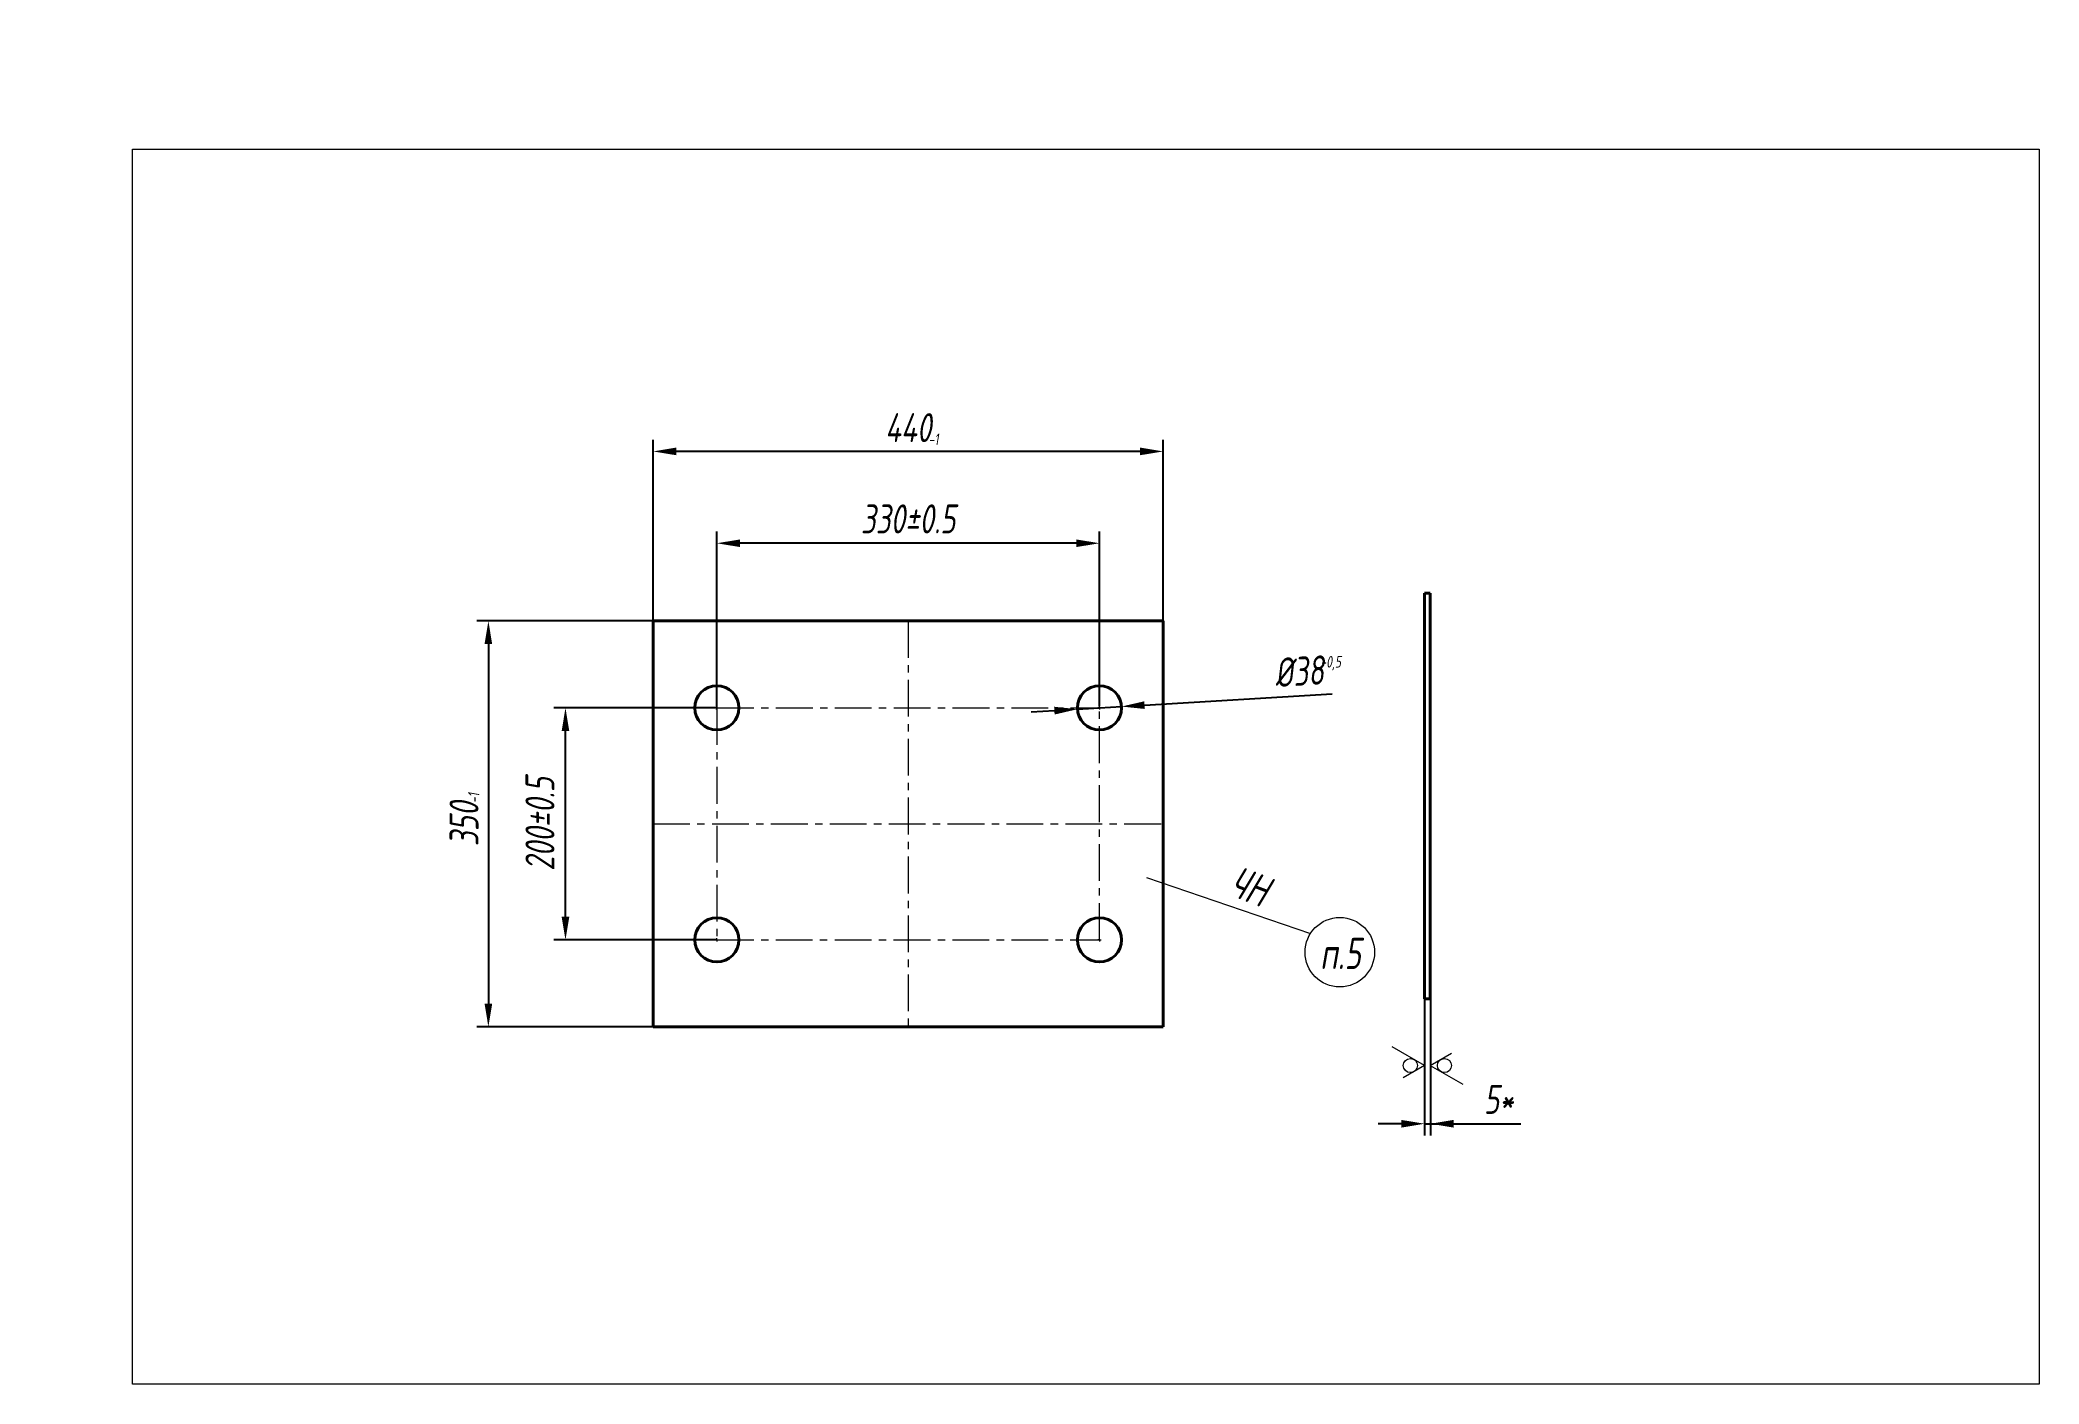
# Model space of a CAD drawing. Header units: millimetres. Extents: x 2336 to 4117, y 14795 to 41339.
# Drawn here: x 2392 to 4117, y 20208 to 21367 of the extents above; entities that cross this region are included whole.
import ezdxf

# ---------------------------------------------------------------- set-up
doc = ezdxf.new("R2010")
doc.units = ezdxf.units.MM
doc.linetypes.add('CENTER', pattern=[50.8, 31.75, -6.35, 6.35, -6.35])
doc.layers.add('РАЗМЕРЫ', color=7, linetype='Continuous', lineweight=18)
doc.styles.get("Standard").update_dxf_attribs({"font": 'simplex.shx', "width": 0.7, "oblique": 10})
doc.dimstyles.new('Stand2', dxfattribs={"dimtxt": 10, "dimasz": 8, "dimexe": 4, "dimexo": 0, "dimgap": 4, "dimtad": 1, "dimdec": 0, "dimzin": 0, "dimdsep": 46, "dimtxsty": 'Standard', "dimcen": 0, "dimadec": 0, "dimazin": 0, "dimtfac": 1, "dimtdec": 0, "dimtmove": 0, "dimatfit": 3, "dimfxl": 0.18, "dimtolj": 1, "dimtzin": 0, "dimarcsym": 0})
doc.dimstyles.new('Stand5', dxfattribs={"dimtxt": 25, "dimasz": 20, "dimexe": 10, "dimexo": 0, "dimgap": 8, "dimtad": 1, "dimdec": 0, "dimzin": 0, "dimdsep": 46, "dimtxsty": 'Standard', "dimcen": 0, "dimadec": 0, "dimazin": 0, "dimtfac": 1, "dimtdec": 0, "dimtmove": 0, "dimatfit": 3, "dimfxl": 0.18, "dimtolj": 1, "dimtzin": 0, "dimarcsym": 0})

msp = doc.modelspace()

# ---------------------------------------------------------------- blocks, each defined once
blk = doc.blocks.new('SW_CENTERMARKSYMBOL_0')
at = {"color": 0, "linetype": 'Continuous', "lineweight": 0}
for p, q in [((-0.4, 0), (-1.4, 0)), ((0, 0), (-0.2, 0)), ((0, 0.4), (0, 1.4)), ((0, 0), (0, 0.2)), ((0, 0), (0, -0.2)), ((0, 0), (0.2, 0)), ((0.4, 0), (1.4, 0)), ((0, -0.4), (0, -1.4))]:
    blk.add_line(p, q, dxfattribs=at)
blk = doc.blocks.new('SW_CENTERMARKSYMBOL_1')
at = {"color": 0, "linetype": 'Continuous', "lineweight": 0}
for p, q in [((-0.4, 0), (-1.4, 0)), ((0, 0), (-0.2, 0)), ((0, 0.4), (0, 1.4)), ((0, 0), (0, 0.2)), ((0, 0), (0, -0.2)), ((0, 0), (0.2, 0)), ((0.4, 0), (1.4, 0)), ((0, -0.4), (0, -1.4))]:
    blk.add_line(p, q, dxfattribs=at)
blk = doc.blocks.new('SW_CENTERMARKSYMBOL_2')
at = {"color": 0, "linetype": 'Continuous', "lineweight": 0}
for p, q in [((-0.4, 0), (-1.4, 0)), ((0, 0), (-0.2, 0)), ((0, 0.4), (0, 1.4)), ((0, 0), (0, 0.2)), ((0, 0), (0, -0.2)), ((0, 0), (0.2, 0)), ((0.4, 0), (1.4, 0)), ((0, -0.4), (0, -1.4))]:
    blk.add_line(p, q, dxfattribs=at)
blk = doc.blocks.new('SW_CENTERMARKSYMBOL_3')
at = {"color": 0, "linetype": 'Continuous', "lineweight": 0}
for p, q in [((-0.4, 0), (-1.4, 0)), ((0, 0), (-0.2, 0)), ((0, 0.4), (0, 1.4)), ((0, 0), (0, 0.2)), ((0, 0), (0, -0.2)), ((0, 0), (0.2, 0)), ((0.4, 0), (1.4, 0)), ((0, -0.4), (0, -1.4))]:
    blk.add_line(p, q, dxfattribs=at)
blk = doc.blocks.new('*D5426')
at = {"layer": 'DEFPOINTS', "color": 0, "lineweight": 18}
for p in [(2921.1, 21011.9), (2921.1, 20865.7), (3361.1, 20865.7)]:
    blk.add_point(p, dxfattribs=at)
at = {"layer": 'РАЗМЕРЫ', "color": 0, "linetype": 'Continuous', "lineweight": -2}
for p, q in [((2921.1, 20865.7), (2921.1, 21021.9)), ((3361.1, 20865.7), (3361.1, 21021.9)), ((3341.1, 21011.9), (2941.1, 21011.9))]:
    blk.add_line(p, q, dxfattribs=at)
at = {"layer": 'РАЗМЕРЫ', "color": 0, "lineweight": 18}
for points in [[(2941.1, 21015.2), (2941.1, 21008.6), (2921.1, 21011.9)], [(3341.1, 21008.6), (3341.1, 21015.2), (3361.1, 21011.9)]]:
    blk.add_solid(points, dxfattribs=at)
at = {"layer": 'РАЗМЕРЫ', "color": 0, "lineweight": 18, "insert": (3141.1, 21032.4), "char_height": 25, "attachment_point": 5}
blk.add_mtext('\\A1;440', dxfattribs=at)
blk = doc.blocks.new('*D5427')
at = {"layer": 'DEFPOINTS', "color": 0, "lineweight": 18}
for p in [(2976.1, 20932.7), (2976.1, 20789.3), (3306.1, 20792.1)]:
    blk.add_point(p, dxfattribs=at)
at = {"layer": 'РАЗМЕРЫ', "color": 0, "linetype": 'Continuous', "lineweight": -2}
for p, q in [((2976.1, 20789.3), (2976.1, 20942.7)), ((3306.1, 20792.1), (3306.1, 20942.7)), ((3286.1, 20932.7), (2996.1, 20932.7))]:
    blk.add_line(p, q, dxfattribs=at)
at = {"layer": 'РАЗМЕРЫ', "color": 0, "lineweight": 18}
for points in [[(2996.1, 20936), (2996.1, 20929.4), (2976.1, 20932.7)], [(3286.1, 20929.4), (3286.1, 20936), (3306.1, 20932.7)]]:
    blk.add_solid(points, dxfattribs=at)
at = {"layer": 'РАЗМЕРЫ', "color": 0, "lineweight": 18, "insert": (3141.1, 20953.7), "char_height": 25, "attachment_point": 5}
blk.add_mtext('\\A1;330%%p0.5', dxfattribs=at)
blk = doc.blocks.new('*D5428')
at = {"layer": 'DEFPOINTS', "color": 0, "lineweight": 18}
for p in [(2921.1, 20865.7), (2779, 20515.7), (2921.1, 20515.7)]:
    blk.add_point(p, dxfattribs=at)
at = {"layer": 'РАЗМЕРЫ', "color": 0, "linetype": 'Continuous', "lineweight": -2}
for p, q in [((2921.1, 20865.7), (2769, 20865.7)), ((2779, 20845.7), (2779, 20535.7)), ((2921.1, 20515.7), (2769, 20515.7))]:
    blk.add_line(p, q, dxfattribs=at)
at = {"layer": 'РАЗМЕРЫ', "color": 0, "lineweight": 18}
for points in [[(2782.3, 20845.7), (2775.7, 20845.7), (2779, 20865.7)], [(2775.7, 20535.7), (2782.3, 20535.7), (2779, 20515.7)]]:
    blk.add_solid(points, dxfattribs=at)
at = {"layer": 'РАЗМЕРЫ', "color": 0, "lineweight": 18, "insert": (2758, 20690.7), "char_height": 25, "attachment_point": 5, "rotation": 90}
blk.add_mtext('\\A1;350', dxfattribs=at)
blk = doc.blocks.new('*D5429')
at = {"layer": 'DEFPOINTS', "color": 0, "lineweight": 18}
for p in [(2845.5, 20790.7), (2974.7, 20790.7), (2976.1, 20590.6)]:
    blk.add_point(p, dxfattribs=at)
at = {"layer": 'РАЗМЕРЫ', "color": 0, "linetype": 'Continuous', "lineweight": -2}
for p, q in [((2974.7, 20790.7), (2835.5, 20790.7)), ((2845.5, 20610.6), (2845.5, 20770.7)), ((2976.1, 20590.6), (2835.5, 20590.6))]:
    blk.add_line(p, q, dxfattribs=at)
at = {"layer": 'РАЗМЕРЫ', "color": 0, "lineweight": 18}
for points in [[(2848.8, 20770.7), (2842.2, 20770.7), (2845.5, 20790.7)], [(2842.2, 20610.6), (2848.8, 20610.6), (2845.5, 20590.6)]]:
    blk.add_solid(points, dxfattribs=at)
at = {"layer": 'РАЗМЕРЫ', "color": 0, "lineweight": 18, "insert": (2823.5, 20690.7), "char_height": 25, "attachment_point": 5, "rotation": 90}
blk.add_mtext('\\A1;200%%p0.5', dxfattribs=at)
blk = doc.blocks.new('*D5430')
at = {"layer": 'РАЗМЕРЫ', "color": 0, "linetype": 'Continuous', "lineweight": -2}
for p, q in [((3345, 20793.1), (3506.9, 20802.9)), ((3267.2, 20788.3), (3247.2, 20787.1)), ((3287.1, 20789.6), (3325.1, 20791.9))]:
    blk.add_line(p, q, dxfattribs=at)
at = {"layer": 'РАЗМЕРЫ', "color": 0, "lineweight": 18}
for points in [[(3344.8, 20796.4), (3345.2, 20789.8), (3325.1, 20791.9)], [(3267.4, 20785), (3267, 20791.7), (3287.1, 20789.6)]]:
    blk.add_solid(points, dxfattribs=at)
at = {"layer": 'РАЗМЕРЫ', "color": 0, "lineweight": 18, "insert": (3478.4, 20822.3), "char_height": 25, "attachment_point": 5, "rotation": 3.4845}
blk.add_mtext('\\A1;%%c38', dxfattribs=at)
blk = doc.blocks.new('*D5431')
at = {"layer": 'DEFPOINTS', "color": 0, "lineweight": 18}
for p in [(3287.4, 20925.5), (3677.4, 20925.5), (3677.4, 20556.9)]:
    blk.add_point(p, dxfattribs=at)
at = {"layer": 'РАЗМЕРЫ', "color": 0, "lineweight": 18, "insert": (3514, 20579), "char_height": 27, "attachment_point": 5}
blk.add_mtext('\\A1;п.5', dxfattribs=at)
blk = doc.blocks.new('_NONE')
blk = doc.blocks.new('*D5432')
at = {"layer": 'DEFPOINTS', "color": 0, "lineweight": 18}
for p in [(3341, 21056), (3705.4, 20917), (3570.3, 20562.6)]:
    blk.add_point(p, dxfattribs=at)
at = {"layer": 'РАЗМЕРЫ', "color": 0, "lineweight": 18, "insert": (3435.9, 20636.8), "char_height": 27, "attachment_point": 5, "rotation": 339.135}
blk.add_mtext('\\A1;ЧН', dxfattribs=at)
blk = doc.blocks.new('*D5433')
at = {"layer": 'DEFPOINTS', "color": 0, "lineweight": 18}
for p in [(3058.3, 21366.7), (3448.3, 21366.7), (3448.3, 21013.3)]:
    blk.add_point(p, dxfattribs=at)
at = {"layer": 'РАЗМЕРЫ', "color": 0, "lineweight": 18, "insert": (3163, 21022.3), "char_height": 10, "attachment_point": 5}
blk.add_mtext('\\A1;-1', dxfattribs=at)
blk = doc.blocks.new('*D5434')
at = {"layer": 'DEFPOINTS', "color": 0, "lineweight": 18}
for p in [(2392.2, 20912.2), (2775.4, 20912.2), (2392.2, 20522.2)]:
    blk.add_point(p, dxfattribs=at)
at = {"layer": 'РАЗМЕРЫ', "color": 0, "lineweight": 18, "insert": (2766.4, 20713), "char_height": 10, "attachment_point": 5, "rotation": 90}
blk.add_mtext('\\A1;-1', dxfattribs=at)
blk = doc.blocks.new('*D5435')
at = {"layer": 'DEFPOINTS', "color": 0, "lineweight": 18}
for p in [(3309.9, 21166.7), (3699.9, 21166.7), (3699.9, 20819.3)]:
    blk.add_point(p, dxfattribs=at)
at = {"layer": 'РАЗМЕРЫ', "color": 0, "lineweight": 18, "insert": (3505.6, 20829.3), "char_height": 10, "attachment_point": 5}
blk.add_mtext('\\A1;+0,5', dxfattribs=at)
blk = doc.blocks.new('*D5447')
at = {"layer": 'DEFPOINTS', "color": 0, "lineweight": 18}
for p in [(3586.5, 20540.4), (3591.5, 20540.4), (3591.5, 20432.1)]:
    blk.add_point(p, dxfattribs=at)
at = {"layer": 'РАЗМЕРЫ', "color": 0, "linetype": 'Continuous', "lineweight": -2}
for p, q in [((3586.5, 20540.4), (3586.5, 20422.1)), ((3591.5, 20540.4), (3591.5, 20422.1)), ((3566.5, 20432.1), (3546.5, 20432.1)), ((3586.5, 20432.1), (3591.5, 20432.1)), ((3591.5, 20432.1), (3669.6, 20432.1)), ((3591.5, 20432.1), (3669.6, 20432.1)), ((3611.5, 20432.1), (3631.5, 20432.1))]:
    blk.add_line(p, q, dxfattribs=at)
at = {"layer": 'РАЗМЕРЫ', "color": 0, "lineweight": 18}
for points in [[(3566.5, 20428.8), (3566.5, 20435.4), (3586.5, 20432.1)], [(3611.5, 20435.4), (3611.5, 20428.8), (3591.5, 20432.1)]]:
    blk.add_solid(points, dxfattribs=at)
at = {"layer": 'РАЗМЕРЫ', "color": 0, "lineweight": 18, "insert": (3650.5, 20453.1), "char_height": 25, "attachment_point": 5}
blk.add_mtext('\\A1;5*', dxfattribs=at)

# ---------------------------------------------------------------- dimensions: what is measured, and where the dimension line sits
at = {"layer": 'РАЗМЕРЫ', "color": 0, "linetype": 'Continuous', "lineweight": 18}
for base, p1, p2, text, dimstyle, override, picture, middle in [((3448.3, 21013.25), (3058.3, 21366.69), (3448.3, 21366.69), '-1', 'Stand2', {"dimzin": 12, "dimblk1": 'NONE', "dimblk2": 'NONE', "dimsah": 1, "dimse1": 1, "dimse2": 1, "dimsd1": 1, "dimsd2": 1, "dimtofl": 0}, '*D5433', (3162.99, 21013.25)), ((3699.87, 20819.35), (3309.87, 21166.7), (3699.87, 21166.7), '+0,5', 'Stand2', {"dimzin": 12, "dimblk1": 'NONE', "dimblk2": 'NONE', "dimsah": 1, "dimse1": 1, "dimse2": 1, "dimsd1": 1, "dimsd2": 1, "dimtofl": 0}, '*D5435', (3505.64, 20819.35)), ((3677.39, 20556.91), (3287.39, 20925.5), (3677.39, 20925.5), 'п.5', 'Stand5', {"dimtxt": 27, "dimblk1": 'NONE', "dimblk2": 'NONE', "dimsah": 1, "dimse1": 1, "dimse2": 1, "dimsd1": 1, "dimsd2": 1}, '*D5431', (3514.02, 20556.91))]:
    dim = msp.add_linear_dim(base=base, p1=p1, p2=p2, text=text, dimstyle=dimstyle, override=override, dxfattribs=at)
    dim.commit()
    dim.dimension.update_dxf_attribs({"geometry": picture, "text_midpoint": middle, "dimtype": 160})
for base, p1, p2, angle, text, dimstyle, override, picture, middle in [((3570.33, 20562.57), (3341.02, 21055.95), (3705.45, 20917.05), 339.13502, 'ЧН', 'Stand5', {"dimtxt": 27, "dimblk1": 'NONE', "dimblk2": 'NONE', "dimsah": 1, "dimse1": 1, "dimse2": 1, "dimsd1": 1, "dimsd2": 1}, '*D5432', (3428.29, 20616.72)), ((2775.41, 20912.23), (2392.23, 20522.23), (2392.23, 20912.23), 90, '-1', 'Stand2', {"dimse1": 1, "dimse2": 1, "dimsd1": 1, "dimsd2": 1}, '*D5434', (2775.41, 20712.98))]:
    dim = msp.add_linear_dim(base=base, p1=p1, p2=p2, angle=angle, text=text, dimstyle=dimstyle, override=override, dxfattribs=at)
    dim.commit()
    dim.dimension.update_dxf_attribs({"geometry": picture, "text_midpoint": middle, "dimtype": 160})
at = {"layer": 'РАЗМЕРЫ', "linetype": 'Continuous', "lineweight": 18}
dim = msp.add_linear_dim(base=(2921.11, 21011.89), p1=(3361.11, 20865.71), p2=(2921.11, 20865.71), angle=180, dimstyle='Stand5', dxfattribs=at)
dim.commit()
dim.dimension.update_dxf_attribs({"geometry": '*D5426', "text_midpoint": (3141.11, 21011.89), "dimtype": 160})
dim = msp.add_linear_dim(base=(2976.11, 20932.71), p1=(3306.11, 20792.11), p2=(2976.11, 20789.31), text='330%%p0.5', dimstyle='Stand5', dxfattribs=at)
dim.commit()
dim.dimension.update_dxf_attribs({"geometry": '*D5427', "text_midpoint": (3141.11, 20953.73)})
dim = msp.add_linear_dim(base=(2778.99, 20515.71), p1=(2921.11, 20865.71), p2=(2921.11, 20515.71), angle=270, dimstyle='Stand5', dxfattribs=at)
dim.commit()
dim.dimension.update_dxf_attribs({"geometry": '*D5428', "text_midpoint": (2757.97, 20690.71)})
dim = msp.add_diameter_dim_2p(p1=(3287.15, 20789.56), p2=(3325.08, 20791.87), dimstyle='Stand5', dxfattribs=at)
dim.commit()
dim.dimension.update_dxf_attribs({"geometry": '*D5430', "text_midpoint": (3479.65, 20801.28), "dimtype": 163})
dim = msp.add_linear_dim(base=(2845.51, 20790.71), p1=(2976.11, 20590.61), p2=(2974.71, 20790.71), angle=90, text='200%%p0.5', dimstyle='Stand5', dxfattribs=at)
dim.commit()
dim.dimension.update_dxf_attribs({"geometry": '*D5429', "text_midpoint": (2823.52, 20690.66)})
dim = msp.add_linear_dim(base=(3591.46, 20432.1), p1=(3586.46, 20540.44), p2=(3591.46, 20540.44), text='5*', dimstyle='Stand5', dxfattribs=at)
dim.commit()
dim.dimension.update_dxf_attribs({"geometry": '*D5447', "text_midpoint": (3650.52, 20432.1), "dimtype": 160})

# ---------------------------------------------------------------- linework, layer by layer
at = {"color": 7, "linetype": 'Continuous', "lineweight": 40}
for p, q in [((3586.46, 20539.74), (3586.46, 20889.74)), ((3586.46, 20889.74), (3591.46, 20889.74)), ((3591.46, 20539.74), (3591.46, 20889.74)), ((2921.11, 20865.71), (2921.11, 20515.71)), ((3361.11, 20865.71), (2921.11, 20865.71)), ((3361.11, 20515.71), (3361.11, 20865.71)), ((3586.46, 20539.74), (3591.46, 20539.74)), ((2921.11, 20515.71), (3361.11, 20515.71))]:
    msp.add_line(p, q, dxfattribs=at)
for centre in [(2976.11, 20790.71), (3306.11, 20790.71), (2976.11, 20590.71), (3306.11, 20590.71)]:
    msp.add_circle(centre, 19, dxfattribs=at)
at = {"layer": 'РАЗМЕРЫ', "linetype": 'CENTER', "lineweight": 18}
for p, q in [((3141.11, 20865.71), (3141.11, 20515.71)), ((2976.11, 20790.61), (2976.11, 20590.71)), ((2976.21, 20790.71), (3306.11, 20790.71)), ((3306.11, 20590.71), (3306.11, 20790.71)), ((2921.11, 20690.71), (3361.11, 20690.71)), ((2976.11, 20590.71), (3306.11, 20590.71))]:
    msp.add_line(p, q, dxfattribs=at)
at = {"layer": 'РАЗМЕРЫ', "linetype": 'Continuous', "lineweight": 18}
msp.add_line((3346.78, 20644.56), (3488.2, 20596.25), dxfattribs=at)
at = {"layer": 'РАЗМЕРЫ', "color": 0, "lineweight": 18}
for p, q in [((3586.46, 20482.27), (3558.47, 20498.43)), ((3591.46, 20482.27), (3609.75, 20492.83)), ((3586.46, 20482.27), (3568.17, 20471.71)), ((3591.46, 20482.27), (3619.45, 20466.11))]:
    msp.add_line(p, q, dxfattribs=at)
msp.add_lwpolyline([(2471.91, 21272.52), (4116.53, 21272.52), (4116.53, 20207.67), (2471.91, 20207.67)], close=True, dxfattribs=at)
at = {"layer": 'РАЗМЕРЫ', "linetype": 'Continuous', "lineweight": 18}
for centre, radius in [((3513.4, 20580.02), 29.97), ((3574.27, 20482.27), 6.1), ((3603.65, 20482.27), 6.1)]:
    msp.add_circle(centre, radius, dxfattribs=at)

# ---------------------------------------------------------------- block references
at = {"color": 7, "linetype": 'Continuous', "lineweight": 40}
for name, p in [('SW_CENTERMARKSYMBOL_0', (2976.11, 20790.71)), ('SW_CENTERMARKSYMBOL_1', (3306.11, 20790.71)), ('SW_CENTERMARKSYMBOL_3', (2976.11, 20590.71)), ('SW_CENTERMARKSYMBOL_2', (3306.11, 20590.71))]:
    msp.add_blockref(name, p, dxfattribs=at)

msp.set_redraw_order([(e.dxf.handle, doc.entitydb.next_handle()) for e in msp.query("TEXT MTEXT ATTDEF DIMENSION ARC_DIMENSION")])  # texts and dimensions are drawn at this point

doc.saveas('drawing.dxf')
